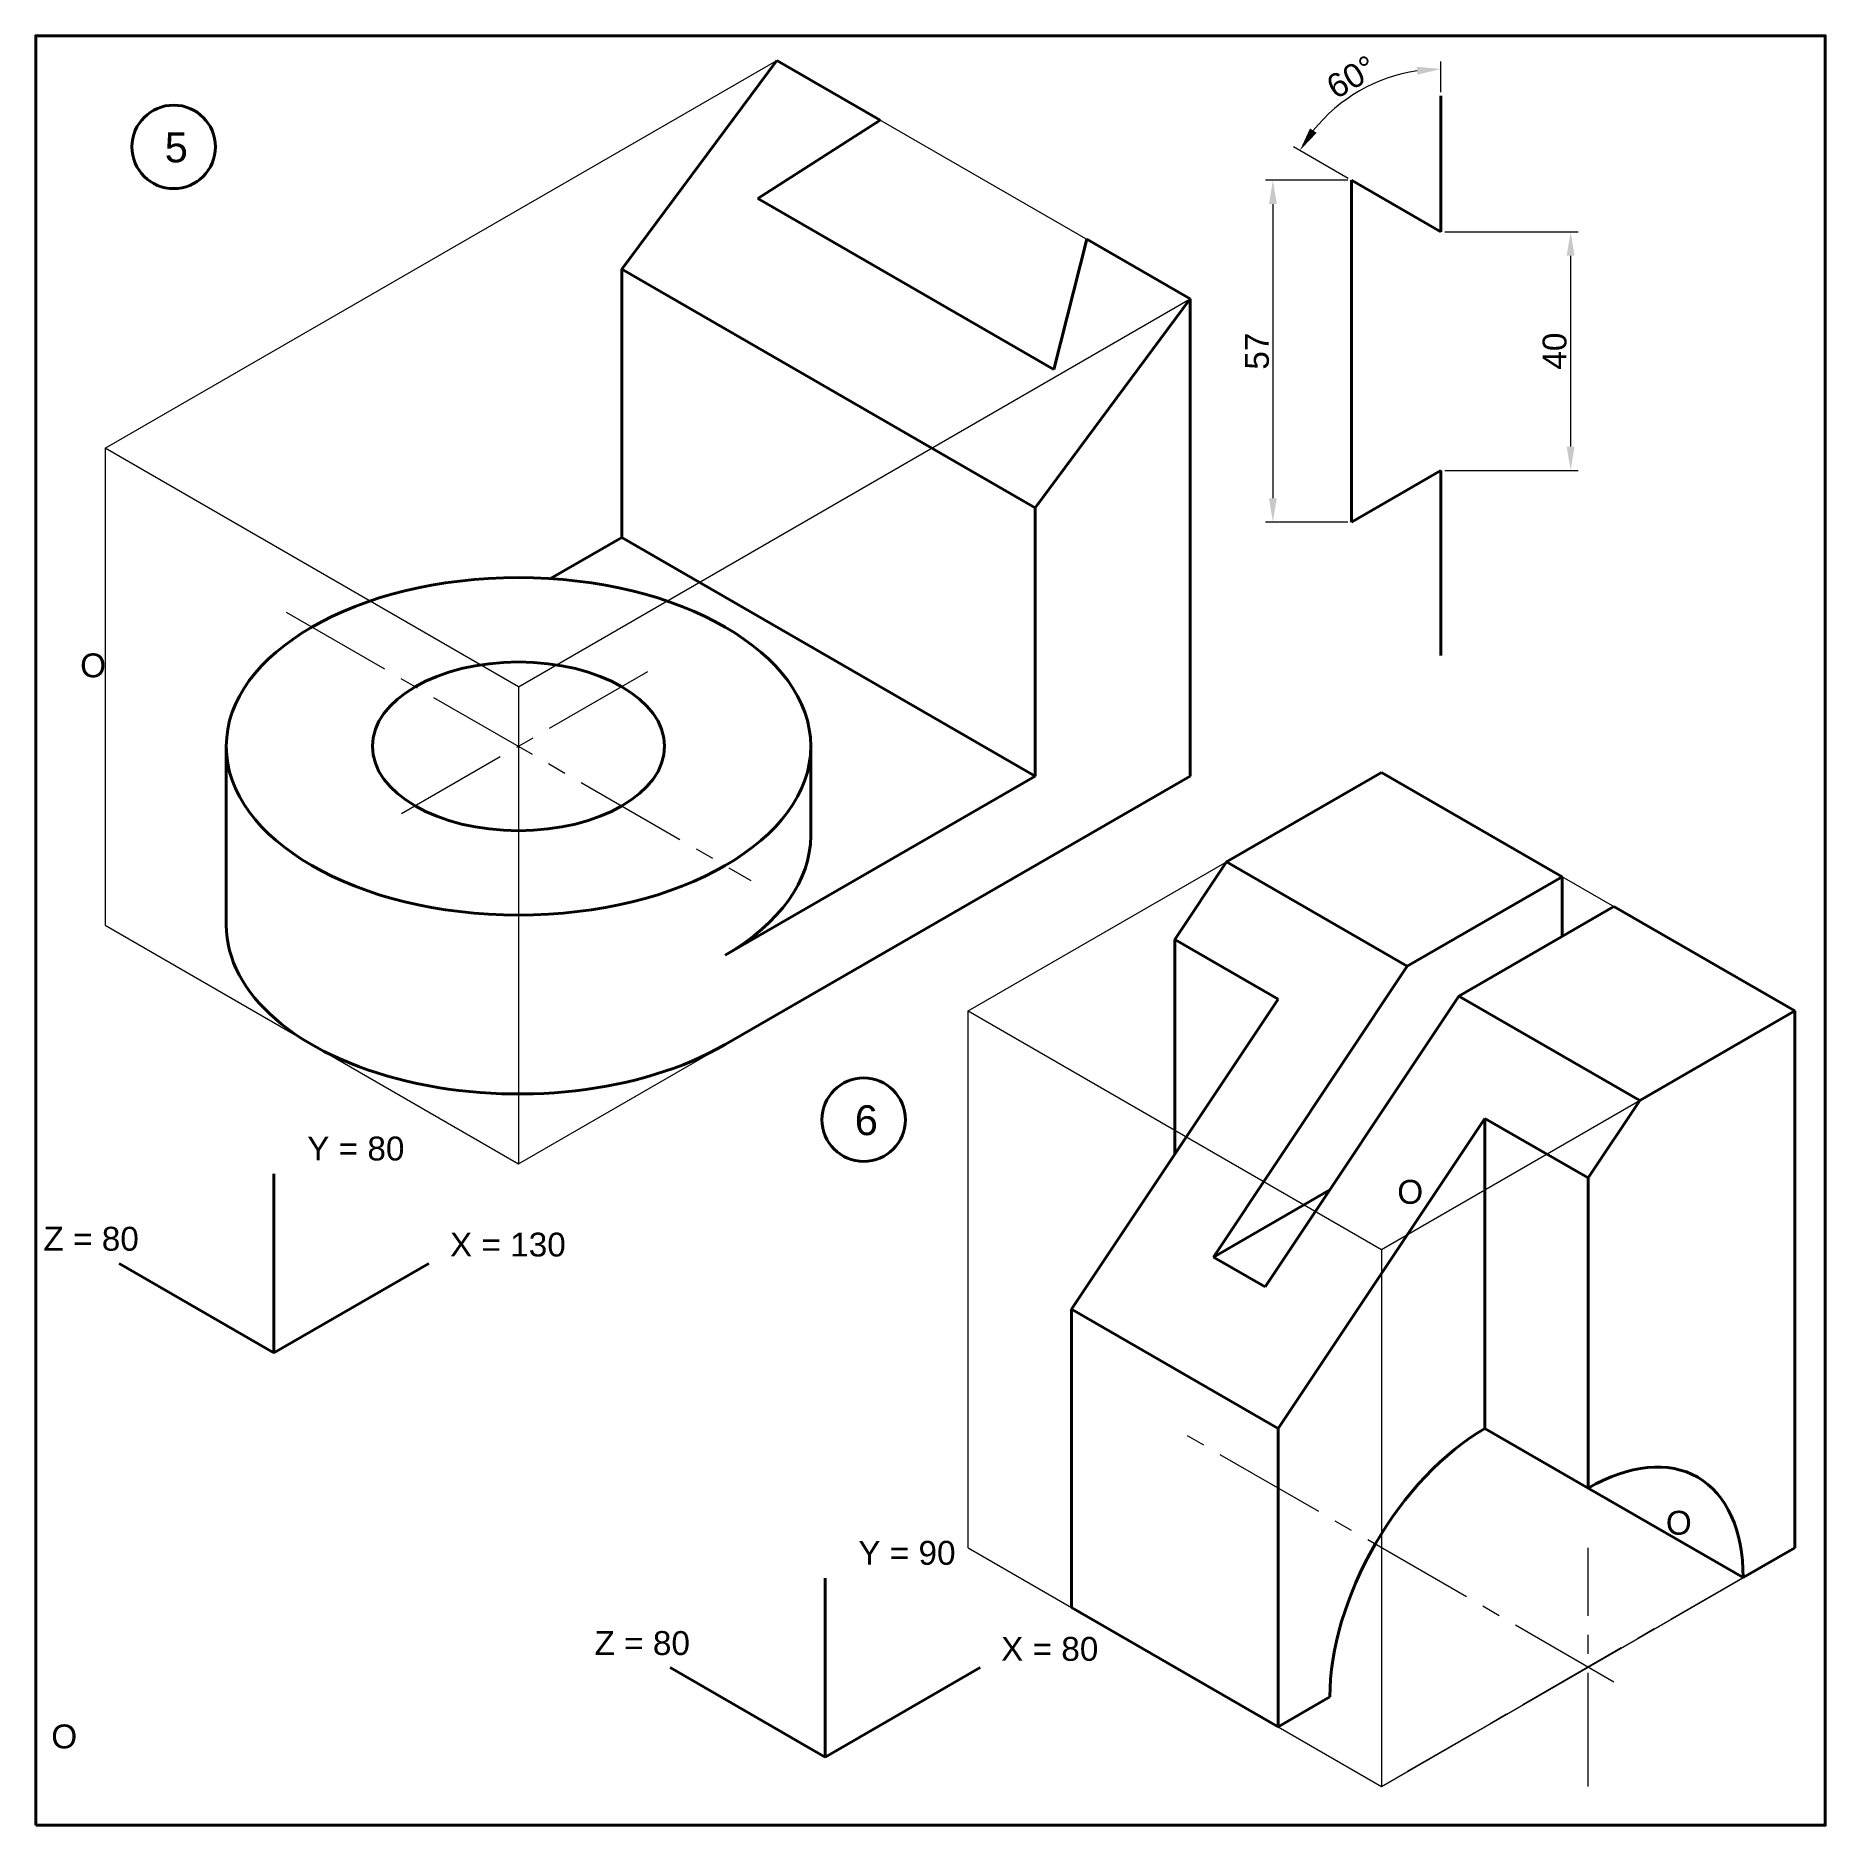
# Model space of a CAD drawing. Header units: millimetres. Extents: x 0 to 2304, y 0 to 1350.
# Drawn here: x 700 to 1000, y 1050 to 1350 of the extents above; entities that cross this region are included whole.
import ezdxf

# ---------------------------------------------------------------- set-up
doc = ezdxf.new("R2010")
doc.units = ezdxf.units.MM
doc.linetypes.add('CENTER2', pattern=[28.575, 19.05, -3.175, 3.175, -3.175])
for name, color, linetype, lineweight in [('Centre', 1, 'CENTER2', 20), ('Dim and Hatch', 6, 'Continuous', 20), ('Object', 2, 'Continuous', 40), ('Projection', 5, 'Continuous', 5)]:
    doc.layers.add(name, color=color, linetype=linetype, lineweight=lineweight)
doc.styles.get("Standard").update_dxf_attribs({"font": 'arial.ttf'})
doc.dimstyles.new('ISO-25', dxfattribs={"dimtxt": 4, "dimasz": 4, "dimexe": 1.25, "dimexo": 0.625, "dimtad": 1, "dimtoh": 1, "dimdec": 0, "dimtxsty": 'Standard', "dimcen": 2.5, "dimclrd": 256, "dimclre": 256, "dimclrt": 256, "dimadec": 0, "dimazin": 0, "dimtfac": 1, "dimtdec": 0, "dimtmove": 0, "dimatfit": 2, "dimfxl": 1, "dimlwd": -1, "dimlwe": -1, "dimarcsym": 0})

msp = doc.modelspace()

# ---------------------------------------------------------------- texts
at = {"layer": 'Object'}
for s, p in [('Y = 80', (745.49897, 1161.449568)), ('Z = 80', (701.282864, 1146.321659)), ('X = 130', (769.439186, 1145.345663)), ('Y = 90', (837.893541, 1093.666004)), ('Z = 80', (793.677436, 1078.538095)), ('X = 80', (861.833758, 1077.562098))]:
    msp.add_text(s, height=4, dxfattribs=at).set_placement(p)
at = {"layer": 'Object', "char_height": 5, "attachment_point": 1}
for s, insert in [('5', (721.613631, 1333.787932)), ('6', (837.293713, 1170.696722))]:
    msp.add_mtext_dynamic_manual_height_columns(s, width=42.32929408, gutter_width=25, heights=[0], dxfattribs=dict(at, insert=insert))
at = {"layer": 'Object', "char_height": 2.5, "attachment_point": 1}
for insert in [(197.436065, 1246.454399), (418.253507, 1158.185643), (463.28386, 1102.710156), (192.593299, 1066.886932)]:
    msp.add_mtext('^I^I^I^I^I^I^I^I^I^I^I^I^I^I^I^I^I^I^I^I^I^I^I^I^I^I^I^I^I^I^I^I^I^I^I^I^I^I^I^I^I^I^I^I^I^I^I^I^I^I^I{\\H1.6x;O}', dxfattribs=dict(at, insert=insert))

# ---------------------------------------------------------------- blocks, each defined once
blk = doc.blocks.new('*D8')
at = {"layer": 'Defpoints', "color": 0, "transparency": 16777216}
for p in [(935.58, 1317.13), (935.58, 1277.13), (957.32, 1277.13)]:
    blk.add_point(p, dxfattribs=at)
at = {"layer": 'Dim and Hatch', "transparency": 16777216}
for p, q in [((936.21, 1317.13), (958.57, 1317.13)), ((957.32, 1313.13), (957.32, 1281.13)), ((936.21, 1277.13), (958.57, 1277.13))]:
    blk.add_line(p, q, dxfattribs=at)
for points in [[(956.65, 1313.13), (957.98, 1313.13), (957.32, 1317.13)], [(956.65, 1281.13), (957.98, 1281.13), (957.32, 1277.13)]]:
    blk.add_solid(points, dxfattribs=at)
at = {"layer": 'Dim and Hatch', "transparency": 16777216, "insert": (954.65, 1297.13), "char_height": 4, "attachment_point": 5, "rotation": 90}
blk.add_mtext('40', dxfattribs=at)
blk = doc.blocks.new('*D9')
at = {"layer": 'Defpoints', "color": 0, "transparency": 16777216}
for p in [(920.58, 1325.79), (907.4, 1268.47), (920.58, 1268.47)]:
    blk.add_point(p, dxfattribs=at)
at = {"layer": 'Dim and Hatch', "transparency": 16777216}
for p, q in [((919.96, 1325.79), (906.15, 1325.79)), ((907.4, 1321.79), (907.4, 1272.47)), ((919.96, 1268.47), (906.15, 1268.47))]:
    blk.add_line(p, q, dxfattribs=at)
for points in [[(906.74, 1321.79), (908.07, 1321.79), (907.4, 1325.79)], [(906.74, 1272.47), (908.07, 1272.47), (907.4, 1268.47)]]:
    blk.add_solid(points, dxfattribs=at)
at = {"layer": 'Dim and Hatch', "transparency": 16777216, "insert": (904.75, 1297.13), "char_height": 4, "attachment_point": 5, "rotation": 90}
blk.add_mtext('57', dxfattribs=at)
blk = doc.blocks.new('*D10')
at = {"layer": 'Defpoints', "color": 0, "transparency": 16777216}
for p in [(926.24, 1342.79), (935.58, 1339.92), (920.58, 1325.79), (935.58, 1317.13), (935.58, 1317.13)]:
    blk.add_point(p, dxfattribs=at)
at = {"layer": 'Dim and Hatch', "transparency": 16777216}
for p, q in [((935.58, 1340.55), (935.58, 1345.69)), ((920.04, 1326.1), (910.85, 1331.41))]:
    blk.add_line(p, q, dxfattribs=at)
blk.add_arc((935.58, 1317.13), 27.31, 98.4003, 141.5997, dxfattribs=at)
for points in [[(931.54, 1344.81), (931.64, 1343.48), (935.58, 1344.44)], [(914.73, 1333.72), (913.63, 1334.47), (911.93, 1330.78)]]:
    blk.add_solid(points, dxfattribs=at)
at = {"layer": 'Dim and Hatch', "transparency": 16777216, "insert": (920.6, 1343.09), "char_height": 4, "attachment_point": 5, "rotation": 30}
blk.add_mtext('60°', dxfattribs=at)

# ---------------------------------------------------------------- dimensions: what is measured, and where the dimension line sits
at = {"layer": 'Dim and Hatch'}
dim = msp.add_angular_dim_2l(base=(926.243232, 1342.789768), line1=((935.582819, 1317.129465), (935.582819, 1339.921434)), line2=((935.582819, 1317.129465), (920.582819, 1325.789719)), dimstyle='ISO-25', dxfattribs=at)
dim.commit()
dim.dimension.update_dxf_attribs({"geometry": '*D10', "text_midpoint": (920.595611, 1343.088071)})
for base, p1, p2, picture, middle in [((907.404421, 1268.469211), (920.582819, 1325.789719), (920.582819, 1268.469211), '*D9', (904.745315, 1297.129465)), ((957.316376, 1277.129465), (935.582819, 1317.129465), (935.582819, 1277.129465), '*D8', (954.649084, 1297.129465))]:
    dim = msp.add_linear_dim(base=base, p1=p1, p2=p2, angle=90, dimstyle='ISO-25', dxfattribs=at)
    dim.commit()
    dim.dimension.update_dxf_attribs({"geometry": picture, "text_midpoint": middle})

# ---------------------------------------------------------------- linework, layer by layer
at = {"layer": 'Centre'}
for p, q in [((741.957397, 1253.3768), (819.899683, 1208.3768)), ((802.579175, 1243.3768), (759.277905, 1218.3768)), ((780.92854, 1235.8768), (780.92854, 1195.8768)), ((964.581889, 1074.008052), (890.969729, 1116.508052)), ((960.251762, 1056.508052), (960.251762, 1096.508052)), ((990.562651, 1094.008052), (929.940872, 1059.008052))]:
    msp.add_line(p, q, dxfattribs=at)
at = {"layer": 'Object'}
for p, q in [((798.249048, 1310.8768), (824.22981, 1345.8768)), ((824.22981, 1345.8768), (841.550318, 1335.8768)), ((935.582819, 1317.129465), (935.582819, 1339.921434)), ((841.550318, 1335.8768), (821.059941, 1322.706925)), ((920.582819, 1325.789719), (920.582819, 1268.469211)), ((935.582819, 1317.129465), (920.582819, 1325.789719)), ((821.059941, 1322.706925), (870.70095, 1294.046675)), ((876.191334, 1315.8768), (870.70095, 1294.046675)), ((893.511842, 1305.8768), (876.191334, 1315.8768)), ((798.249048, 1310.8768), (867.53108, 1270.8768)), ((798.249048, 1310.8768), (798.249048, 1265.8768)), ((867.53108, 1270.8768), (893.511842, 1305.8768)), ((893.511842, 1305.8768), (893.511842, 1225.8768)), ((935.582819, 1277.129465), (920.582819, 1268.469211)), ((935.582819, 1277.129465), (935.582819, 1246.09033)), ((867.53108, 1225.8768), (867.53108, 1270.8768)), ((798.249048, 1265.8768), (786.319539, 1258.989295)), ((867.53108, 1225.8768), (798.249048, 1265.8768)), ((731.938745, 1230.8768), (731.938745, 1200.8768)), ((829.918335, 1230.8768), (829.918335, 1215.8768)), ((893.511842, 1225.8768), (815.569556, 1180.8768)), ((867.53108, 1225.8768), (815.569556, 1195.8768)), ((925.610745, 1226.508052), (899.629983, 1211.508052)), ((925.610745, 1226.508052), (955.921635, 1209.008052)), ((890.969729, 1198.508052), (899.629983, 1211.508052)), ((899.629983, 1211.508052), (929.940872, 1194.008052)), ((929.940872, 1194.008052), (955.921635, 1209.008052)), ((955.921635, 1209.008052), (955.921635, 1199.008052)), ((938.601126, 1189.008052), (964.581889, 1204.008052)), ((994.892778, 1186.508052), (964.581889, 1204.008052)), ((890.969729, 1198.508052), (908.290237, 1188.508052)), ((890.969729, 1198.508052), (890.969729, 1162.508052)), ((897.46492, 1145.258052), (929.940872, 1194.008052)), ((873.649221, 1136.508052), (908.290237, 1188.508052)), ((906.125174, 1140.258052), (938.601126, 1189.008052)), ((968.912016, 1171.508052), (938.601126, 1189.008052)), ((994.892778, 1186.508052), (968.912016, 1171.508052)), ((994.892778, 1096.508052), (994.892778, 1186.508052)), ((960.251762, 1158.508052), (968.912016, 1171.508052)), ((908.290237, 1116.508052), (942.931254, 1168.508052)), ((960.251762, 1158.508052), (942.931254, 1168.508052)), ((942.931254, 1168.508052), (942.931254, 1116.508052)), ((739.932767, 1129.197929), (739.932767, 1159.197929)), ((960.251762, 1158.508052), (960.251762, 1106.508052)), ((916.950491, 1156.508052), (897.46492, 1145.258052)), ((739.932767, 1129.197929), (713.952005, 1144.197929)), ((739.932767, 1129.197929), (765.913529, 1144.197929)), ((897.46492, 1145.258052), (906.125174, 1140.258052)), ((873.649221, 1136.508052), (873.649221, 1086.508052)), ((873.649221, 1136.508052), (908.290237, 1116.508052)), ((908.290237, 1116.508052), (908.290237, 1066.508052)), ((942.931254, 1116.508052), (960.251762, 1106.508052)), ((986.232524, 1091.508052), (960.251762, 1106.508052)), ((986.232524, 1091.508052), (994.892778, 1096.508052)), ((832.327338, 1061.414364), (832.327338, 1091.414364)), ((873.649221, 1086.508052), (908.290237, 1066.508052)), ((832.327338, 1061.414364), (806.346576, 1076.414364)), ((832.327338, 1061.414364), (858.308101, 1076.414364)), ((908.290237, 1066.508052), (916.950491, 1071.508052))]:
    msp.add_line(p, q, dxfattribs=at)
msp.add_lwpolyline([(700, 1050), (1000, 1050), (1000, 1350), (700, 1350)], close=True, dxfattribs=at)
for centre in [(723.117661, 1331.372519), (838.797743, 1168.281309)]:
    msp.add_circle(centre, 7, dxfattribs=at)
for major_axis in [(-48.989795, 0), (-24.494897, 0)]:
    msp.add_ellipse((780.92854, 1230.8768), major_axis=major_axis, ratio=0.5773502692, dxfattribs=at)
for centre, major_axis, start_param, end_param in [((780.92854, 1215.8768), (-48.989795, 0), 8.6393797974, 9.4247779608), ((780.92854, 1200.8768), (-48.989795, 0), 6.2831853072, 8.6393797974), ((942.931254, 1086.508052), (-18.371173, -31.819805), 3.926990817, 5.4977871438), ((960.251762, 1076.508052), (-18.371173, -31.819805), 2.3561944902, 3.926990817)]:
    msp.add_ellipse(centre, major_axis=major_axis, ratio=0.5773502692, start_param=start_param, end_param=end_param, dxfattribs=at)
at = {"layer": 'Projection'}
for p, q in [((711.646508, 1280.8768), (824.22981, 1345.8768)), ((824.22981, 1345.8768), (893.511842, 1305.8768)), ((780.92854, 1240.8768), (893.511842, 1305.8768)), ((893.511842, 1305.8768), (893.511842, 1225.8768)), ((780.92854, 1240.8768), (711.646508, 1280.8768)), ((711.646508, 1280.8768), (711.646508, 1200.8768)), ((780.92854, 1240.8768), (780.92854, 1160.8768)), ((780.92854, 1160.8768), (893.511842, 1225.8768)), ((856.328713, 1186.508052), (925.610745, 1226.508052)), ((925.610745, 1226.508052), (994.892778, 1186.508052)), ((711.646508, 1200.8768), (780.92854, 1160.8768)), ((856.328713, 1096.508052), (856.328713, 1186.508052)), ((856.328713, 1186.508052), (925.610745, 1146.508052)), ((925.610745, 1146.508052), (994.892778, 1186.508052)), ((994.892778, 1186.508052), (994.892778, 1096.508052)), ((925.610745, 1146.508052), (925.610745, 1056.508052)), ((856.328713, 1096.508052), (925.610745, 1056.508052)), ((925.610745, 1056.508052), (994.892778, 1096.508052))]:
    msp.add_line(p, q, dxfattribs=at)

msp.set_redraw_order([(e.dxf.handle, doc.entitydb.next_handle()) for e in msp.query("TEXT MTEXT ATTDEF DIMENSION ARC_DIMENSION")])  # texts and dimensions are drawn at this point

doc.saveas('drawing.dxf')
